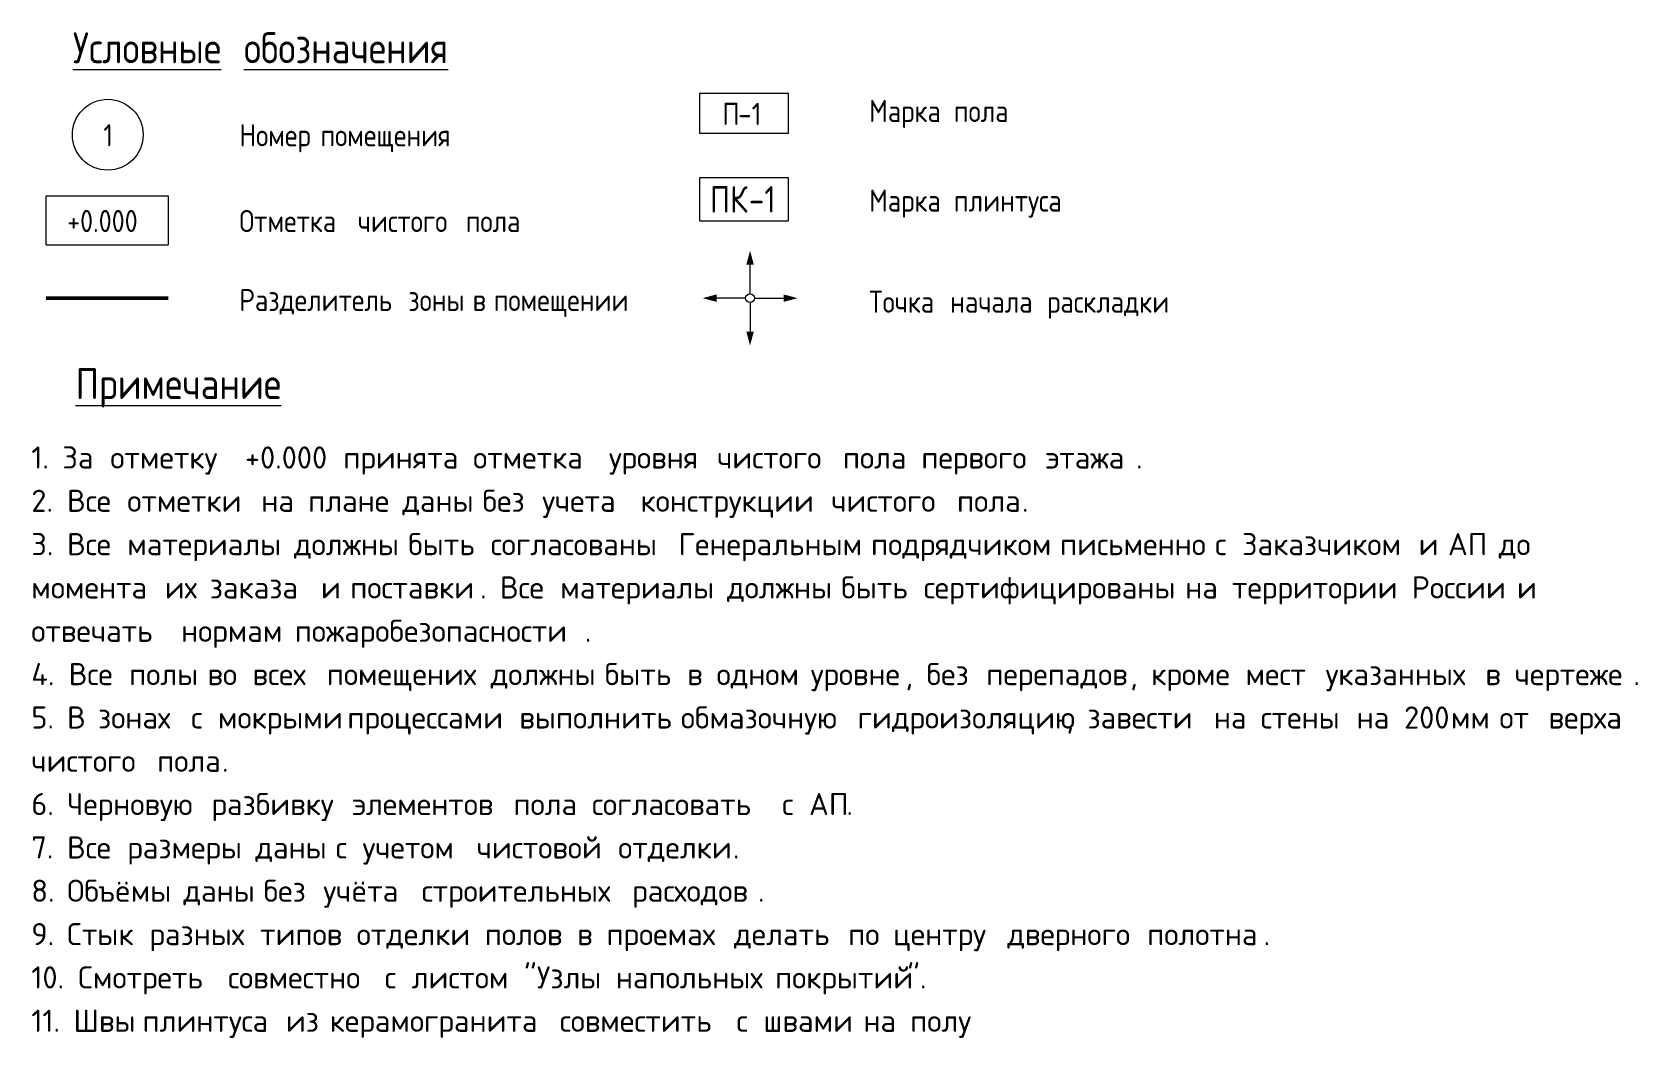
# Model space of a CAD drawing. Header units: millimetres. Extents: x -5368 to 196898, y -8553 to 29000.
# Drawn here: x 39654.7 to 39836.2, y 3746.2 to 3859.8 of the extents above; entities that cross this region are included whole.
import ezdxf

# ---------------------------------------------------------------- set-up
doc = ezdxf.new("R2010")
doc.units = ezdxf.units.MM
doc.linetypes.add('200_ШТРИХ__ш1_п0_6_', pattern=[160, 100, -60])
for name, color, linetype, lineweight in [('A-DETL', 7, 'Continuous', 9), ('A-DETL-1', 7, '200_ШТРИХ__ш1_п0_6_', 50), ('G-ANNO-TEXT', 7, 'Continuous', 9)]:
    doc.layers.add(name, color=color, linetype=linetype, lineweight=lineweight)
doc.layers.add('A-DETL-GENF-4', color=1, linetype='Continuous', lineweight=9, true_color=0xff0000)
doc.layers.add('G-ANNO-TEXT-2', color=1, linetype='Continuous', lineweight=9, true_color=0xff0000)
doc.styles.add('GOST Common_3', font='GOST_Common.ttf', dxfattribs={"width": 0.9, "height": 3.5})
doc.styles.add('GOST Common_4', font='GOST_Common.ttf', dxfattribs={"width": 0.9, "height": 2.5})
doc.styles.add('GOST Common_5', font='GOST_Common.ttf', dxfattribs={"width": 0.9, "height": 3})
doc.styles.add('ISOCPEUR_2', font='isocpeur.ttf', dxfattribs={"width": 0.9, "height": 2.5})
doc.styles.add('ISOCPEUR_3', font='isocpeur.ttf', dxfattribs={"height": 2.5})

msp = doc.modelspace()

# ---------------------------------------------------------------- texts
at = {"layer": 'G-ANNO-TEXT', "attachment_point": 1}
for s, insert, char_height, width, style in [('\\LУсловные', (39659.3, 3859.77), 3.5, 22.1506, 'GOST Common_3'), ('\\L\\fGOST Common|b0|i0|c204|p34|;\\W.9;\\L ', (39677.58, 3859.77), 3.5, 1.2987, 'GOST Common_3'), ('\\Lобозначения', (39678.65, 3859.77), 3.5, 30.1595, 'GOST Common_3'), ('Марка', (39749.32, 3852.13), 2.5, 10.6785, 'GOST Common_4'), ('\\fGOST Common|b0|i0|c204|p34|;\\W.9; ', (39758.13, 3852.13), 2.5, 0.938, 'GOST Common_4'), ('\\fISOCPEUR|b0|i0|c204|p34|;\\W.9;П', (39732.71, 3851.8), 2.5, 2.1646, 'ISOCPEUR_2'), ('-1', (39734.5, 3851.8), 2.5, 3.319, 'ISOCPEUR_2'), ('пола', (39758.9, 3852.13), 2.5, 8.0089, 'GOST Common_4'), ('\\fGOST Common|b0|i0|c204|p34|;\\W.9;1', (39662.76, 3849.39), 2.5, 1.3709, 'GOST Common_4'), ('Номер', (39678.12, 3849.39), 2.5, 10.1734, 'GOST Common_4'), ('\\fGOST Common|b0|i0|c204|p34|;\\W.9; ', (39686.52, 3849.39), 2.5, 0.938, 'GOST Common_4'), ('помещения', (39687.29, 3849.39), 2.5, 18.543, 'GOST Common_4'), ('Марка', (39749.32, 3842.01), 2.5, 10.6785, 'GOST Common_4'), ('\\fGOST Common|b0|i0|c204|p34|;\\W.9; ', (39758.13, 3842.01), 2.5, 0.938, 'GOST Common_4'), ('плинтуса', (39758.9, 3842.01), 2.5, 16.0177, 'GOST Common_4'), ('+0.000', (39658.66, 3839.7), 2.5, 10.5342, 'GOST Common_4'), ('Отметка', (39678.12, 3839.7), 2.5, 15.2962, 'GOST Common_4'), ('\\fGOST Common|b0|i0|c204|p34|;\\W.9; ', (39690.75, 3839.7), 2.5, 0.938, 'GOST Common_4'), ('\\fGOST Common|b0|i0|c204|p34|;\\W.9; ', (39702.95, 3839.7), 2.5, 0.938, 'GOST Common_4'), ('\\fGOST Common|b0|i0|c204|p34|;\\W.9; ', (39710.33, 3839.7), 2.5, 0.938, 'GOST Common_4'), ('чистого', (39691.52, 3839.7), 2.5, 13.8532, 'GOST Common_4'), ('пола', (39703.72, 3839.7), 2.5, 8.0089, 'GOST Common_4'), ('Разделитель', (39678.12, 3830.78), 2.5, 22.2228, 'GOST Common_4'), ('\\fGOST Common|b0|i0|c204|p34|;\\W.9; ', (39696.46, 3830.78), 2.5, 0.938, 'GOST Common_4'), ('зоны', (39697.23, 3830.78), 2.5, 7.8646, 'GOST Common_4'), ('\\fGOST Common|b0|i0|c204|p34|;\\W.9; ', (39703.72, 3830.78), 2.5, 0.938, 'GOST Common_4'), ('\\fGOST Common|b0|i0|c204|p34|;\\W.9; ', (39706.1, 3830.78), 2.5, 0.938, 'GOST Common_4'), ('Точка', (39749.32, 3830.59), 2.5, 10.1734, 'GOST Common_4'), ('\\fGOST Common|b0|i0|c204|p34|;\\W.9; ', (39757.71, 3830.59), 2.5, 0.938, 'GOST Common_4'), ('\\fGOST Common|b0|i0|c204|p34|;\\W.9; ', (39768.67, 3830.59), 2.5, 0.938, 'GOST Common_4'), ('\\fGOST Common|b0|i0|c204|p34|;\\W.9;в', (39704.5, 3830.78), 2.5, 1.9481, 'GOST Common_4'), ('помещении', (39706.88, 3830.78), 2.5, 18.543, 'GOST Common_4'), ('начала', (39758.49, 3830.59), 2.5, 12.338, 'GOST Common_4'), ('раскладки', (39769.44, 3830.59), 2.5, 17.6772, 'GOST Common_4'), ('\\LПримечание', (39659.61, 3821.83), 3.5, 28.5, 'GOST Common_3'), ('1. ', (39654.61, 3812.99), 2.5, 4.2489, 'ISOCPEUR_3'), ('За', (39658.12, 3812.99), 2.5, 4.73, 'ISOCPEUR_3'), ('\\fISOCPEUR|b0|i0|c204|p34|; ', (39662.02, 3812.99), 2.5, 1.8439, 'ISOCPEUR_3'), ('отметку', (39663.54, 3812.99), 2.5, 16.5148, 'ISOCPEUR_3'), (' +0.000 ', (39677.17, 3812.99), 2.5, 15.3924, 'ISOCPEUR_3'), ('принята', (39689.87, 3812.99), 2.5, 15.9536, 'ISOCPEUR_3'), ('\\fISOCPEUR|b0|i0|c204|p34|; ', (39703.03, 3812.99), 2.5, 1.8439, 'ISOCPEUR_3'), ('отметка', (39704.55, 3812.99), 2.5, 16.7553, 'ISOCPEUR_3'), ('\\fISOCPEUR|b0|i0|c204|p34|; ', (39718.37, 3812.99), 2.5, 1.8439, 'ISOCPEUR_3'), ('уровня', (39719.9, 3812.99), 2.5, 12.9873, 'ISOCPEUR_3'), ('\\fISOCPEUR|b0|i0|c204|p34|; ', (39730.61, 3812.99), 2.5, 1.8439, 'ISOCPEUR_3'), ('чистого', (39732.13, 3812.99), 2.5, 15.3924, 'ISOCPEUR_3'), ('\\fISOCPEUR|b0|i0|c204|p34|; ', (39744.83, 3812.99), 2.5, 1.8439, 'ISOCPEUR_3'), ('пола', (39746.35, 3812.99), 2.5, 8.8987, 'ISOCPEUR_3'), ('\\fISOCPEUR|b0|i0|c204|p34|; ', (39753.7, 3812.99), 2.5, 1.8439, 'ISOCPEUR_3'), ('первого', (39755.22, 3812.99), 2.5, 15.1519, 'ISOCPEUR_3'), ('\\fISOCPEUR|b0|i0|c204|p34|; ', (39767.72, 3812.99), 2.5, 1.8439, 'ISOCPEUR_3'), ('этажа', (39769.24, 3812.99), 2.5, 12.4262, 'ISOCPEUR_3'), ('\\fISOCPEUR|b0|i0|c204|p34|;.', (39779.49, 3812.99), 2.5, 0.8819, 'ISOCPEUR_3'), ('2. ', (39654.61, 3808.1), 2.5, 4.8903, 'ISOCPEUR_3'), ('Все', (39658.65, 3808.1), 2.5, 6.4135, 'ISOCPEUR_3'), ('\\fISOCPEUR|b0|i0|c204|p34|; ', (39663.94, 3808.1), 2.5, 1.8439, 'ISOCPEUR_3'), ('отметки', (39665.46, 3808.1), 2.5, 16.5148, 'ISOCPEUR_3'), ('\\fISOCPEUR|b0|i0|c204|p34|; ', (39679.08, 3808.1), 2.5, 1.8439, 'ISOCPEUR_3'), ('на', (39680.61, 3808.1), 2.5, 4.5696, 'ISOCPEUR_3'), ('\\fISOCPEUR|b0|i0|c204|p34|; ', (39684.38, 3808.1), 2.5, 1.8439, 'ISOCPEUR_3'), ('плане', (39685.9, 3808.1), 2.5, 11.0633, 'ISOCPEUR_3'), ('\\fISOCPEUR|b0|i0|c204|p34|; ', (39695.03, 3808.1), 2.5, 1.8439, 'ISOCPEUR_3'), ('даны', (39696.55, 3808.1), 2.5, 9.1392, 'ISOCPEUR_3'), ('\\fISOCPEUR|b0|i0|c204|p34|; ', (39704.09, 3808.1), 2.5, 1.8439, 'ISOCPEUR_3'), ('без', (39705.61, 3808.1), 2.5, 6.3333, 'ISOCPEUR_3'), ('\\fISOCPEUR|b0|i0|c204|p34|; ', (39710.83, 3808.1), 2.5, 1.8439, 'ISOCPEUR_3'), ('учета', (39712.36, 3808.1), 2.5, 11.6245, 'ISOCPEUR_3'), ('\\fISOCPEUR|b0|i0|c204|p34|; ', (39721.95, 3808.1), 2.5, 1.8439, 'ISOCPEUR_3'), ('конструкции', (39723.47, 3808.1), 2.5, 24.2911, 'ISOCPEUR_3'), ('\\fISOCPEUR|b0|i0|c204|p34|; ', (39743.51, 3808.1), 2.5, 1.8439, 'ISOCPEUR_3'), ('чистого', (39745.03, 3808.1), 2.5, 15.3924, 'ISOCPEUR_3'), ('\\fISOCPEUR|b0|i0|c204|p34|; ', (39757.73, 3808.1), 2.5, 1.8439, 'ISOCPEUR_3'), ('пола', (39759.25, 3808.1), 2.5, 8.8987, 'ISOCPEUR_3'), ('\\fISOCPEUR|b0|i0|c204|p34|;.', (39766.6, 3808.1), 2.5, 0.8819, 'ISOCPEUR_3'), ('3. ', (39654.61, 3803.2), 2.5, 4.8903, 'ISOCPEUR_3'), ('Все', (39658.65, 3803.2), 2.5, 6.4135, 'ISOCPEUR_3'), ('\\fISOCPEUR|b0|i0|c204|p34|; ', (39663.94, 3803.2), 2.5, 1.8439, 'ISOCPEUR_3'), ('\\fISOCPEUR|b0|i0|c204|p34|; ', (39682.79, 3803.2), 2.5, 1.8439, 'ISOCPEUR_3'), ('\\fISOCPEUR|b0|i0|c204|p34|; ', (39695.69, 3803.2), 2.5, 1.8439, 'ISOCPEUR_3'), ('быть', (39697.21, 3803.2), 2.5, 9.4599, 'ISOCPEUR_3'), ('\\fISOCPEUR|b0|i0|c204|p34|; ', (39705.01, 3803.2), 2.5, 1.8439, 'ISOCPEUR_3'), ('\\fISOCPEUR|b0|i0|c204|p34|; ', (39726.25, 3803.2), 2.5, 1.8439, 'ISOCPEUR_3'), ('Генеральным', (39727.77, 3803.2), 2.5, 24.5316, 'ISOCPEUR_3'), ('\\fISOCPEUR|b0|i0|c204|p34|; ', (39748.01, 3803.2), 2.5, 1.8439, 'ISOCPEUR_3'), ('\\fISOCPEUR|b0|i0|c204|p34|; ', (39769.37, 3803.2), 2.5, 1.8439, 'ISOCPEUR_3'), ('\\fISOCPEUR|b0|i0|c204|p34|; ', (39786.9, 3803.2), 2.5, 1.8439, 'ISOCPEUR_3'), ('\\fISOCPEUR|b0|i0|c204|p34|; ', (39789.94, 3803.2), 2.5, 1.8439, 'ISOCPEUR_3'), ('Заказчиком', (39791.47, 3803.2), 2.5, 22.3671, 'ISOCPEUR_3'), ('\\fISOCPEUR|b0|i0|c204|p34|; ', (39809.92, 3803.2), 2.5, 1.8439, 'ISOCPEUR_3'), ('\\fISOCPEUR|b0|i0|c204|p34|; ', (39813.23, 3803.2), 2.5, 1.8439, 'ISOCPEUR_3'), ('АП', (39814.75, 3803.2), 2.5, 5.1308, 'ISOCPEUR_3'), ('\\fISOCPEUR|b0|i0|c204|p34|; ', (39818.98, 3803.2), 2.5, 1.8439, 'ISOCPEUR_3'), ('\\fISOCPEUR|b0|i0|c204|p34|; ', (39824.08, 3803.2), 2.5, 1.8439, 'ISOCPEUR_3'), ('материалы', (39665.46, 3803.2), 2.5, 21.0042, 'ISOCPEUR_3'), ('должны', (39684.31, 3803.2), 2.5, 13.789, 'ISOCPEUR_3'), ('согласованы', (39706.53, 3803.2), 2.5, 23.8903, 'ISOCPEUR_3'), ('подрядчиком', (39749.53, 3803.2), 2.5, 24.0506, 'ISOCPEUR_3'), ('письменно', (39770.89, 3803.2), 2.5, 19.4008, 'ISOCPEUR_3'), ('\\fISOCPEUR|b0|i0|c204|p34|;с', (39788.42, 3803.2), 2.5, 1.8439, 'ISOCPEUR_3'), ('\\fISOCPEUR|b0|i0|c204|p34|;и', (39811.44, 3803.2), 2.5, 2.1646, 'ISOCPEUR_3'), ('до', (39820.5, 3803.2), 2.5, 4.3291, 'ISOCPEUR_3'), ('момента', (39654.61, 3798.31), 2.5, 16.4346, 'ISOCPEUR_3'), ('\\fISOCPEUR|b0|i0|c204|p34|; ', (39668.17, 3798.31), 2.5, 1.8439, 'ISOCPEUR_3'), ('их', (39669.69, 3798.31), 2.5, 4.3291, 'ISOCPEUR_3'), ('\\fISOCPEUR|b0|i0|c204|p34|; ', (39673.26, 3798.31), 2.5, 1.8439, 'ISOCPEUR_3'), ('заказа', (39674.78, 3798.31), 2.5, 13.3882, 'ISOCPEUR_3'), ('\\fISOCPEUR|b0|i0|c204|p34|; ', (39685.83, 3798.31), 2.5, 1.8439, 'ISOCPEUR_3'), ('\\fISOCPEUR|b0|i0|c204|p34|;и', (39687.35, 3798.31), 2.5, 2.1646, 'ISOCPEUR_3'), ('\\fISOCPEUR|b0|i0|c204|p34|; ', (39689.14, 3798.31), 2.5, 1.8439, 'ISOCPEUR_3'), ('поставки', (39690.66, 3798.31), 2.5, 17.7975, 'ISOCPEUR_3'), ('Все', (39707.59, 3798.31), 2.5, 6.4135, 'ISOCPEUR_3'), ('\\fISOCPEUR|b0|i0|c204|p34|; ', (39712.88, 3798.31), 2.5, 1.8439, 'ISOCPEUR_3'), ('материалы', (39714.41, 3798.31), 2.5, 21.0042, 'ISOCPEUR_3'), ('\\fISOCPEUR|b0|i0|c204|p34|; ', (39731.74, 3798.31), 2.5, 1.8439, 'ISOCPEUR_3'), ('должны', (39733.26, 3798.31), 2.5, 13.789, 'ISOCPEUR_3'), ('\\fISOCPEUR|b0|i0|c204|p34|; ', (39744.63, 3798.31), 2.5, 1.8439, 'ISOCPEUR_3'), ('быть', (39746.16, 3798.31), 2.5, 9.4599, 'ISOCPEUR_3'), ('\\fISOCPEUR|b0|i0|c204|p34|; ', (39753.96, 3798.31), 2.5, 1.8439, 'ISOCPEUR_3'), ('сертифицированы', (39755.48, 3798.31), 2.5, 33.9915, 'ISOCPEUR_3'), ('\\fISOCPEUR|b0|i0|c204|p34|; ', (39783.53, 3798.31), 2.5, 1.8439, 'ISOCPEUR_3'), ('на', (39785.05, 3798.31), 2.5, 4.5696, 'ISOCPEUR_3'), ('\\fISOCPEUR|b0|i0|c204|p34|; ', (39788.82, 3798.31), 2.5, 1.8439, 'ISOCPEUR_3'), ('территории', (39790.34, 3798.31), 2.5, 22.7679, 'ISOCPEUR_3'), ('\\fISOCPEUR|b0|i0|c204|p34|; ', (39809.13, 3798.31), 2.5, 1.8439, 'ISOCPEUR_3'), ('России', (39810.65, 3798.31), 2.5, 12.5865, 'ISOCPEUR_3'), ('\\fISOCPEUR|b0|i0|c204|p34|; ', (39821.03, 3798.31), 2.5, 1.8439, 'ISOCPEUR_3'), ('\\fISOCPEUR|b0|i0|c204|p34|;и', (39822.55, 3798.31), 2.5, 2.1646, 'ISOCPEUR_3'), ('\\fISOCPEUR|b0|i0|c204|p34|; ', (39824.34, 3798.31), 2.5, 1.8439, 'ISOCPEUR_3'), ('. ', (39705.34, 3798.31), 2.5, 2.7257, 'ISOCPEUR_3'), ('отвечать', (39654.61, 3793.41), 2.5, 18.6793, 'ISOCPEUR_3'), ('\\fISOCPEUR|b0|i0|c204|p34|; ', (39670.02, 3793.41), 2.5, 1.8439, 'ISOCPEUR_3'), ('нормам', (39671.54, 3793.41), 2.5, 13.7089, 'ISOCPEUR_3'), ('\\fISOCPEUR|b0|i0|c204|p34|; ', (39682.85, 3793.41), 2.5, 1.8439, 'ISOCPEUR_3'), ('пожаробезопасности', (39684.38, 3793.41), 2.5, 39.7637, 'ISOCPEUR_3'), ('\\fISOCPEUR|b0|i0|c204|p34|;.', (39717.18, 3793.41), 2.5, 0.8819, 'ISOCPEUR_3'), ('4. ', (39654.61, 3788.52), 2.5, 5.1308, 'ISOCPEUR_3'), ('Все', (39658.84, 3788.52), 2.5, 6.4135, 'ISOCPEUR_3'), ('\\fISOCPEUR|b0|i0|c204|p34|; ', (39664.14, 3788.52), 2.5, 1.8439, 'ISOCPEUR_3'), ('\\fISOCPEUR|b0|i0|c204|p34|; ', (39673, 3788.52), 2.5, 1.8439, 'ISOCPEUR_3'), ('\\fISOCPEUR|b0|i0|c204|p34|; ', (39678.09, 3788.52), 2.5, 1.8439, 'ISOCPEUR_3'), ('\\fISOCPEUR|b0|i0|c204|p34|; ', (39686.49, 3788.52), 2.5, 1.8439, 'ISOCPEUR_3'), ('\\fISOCPEUR|b0|i0|c204|p34|; ', (39705.01, 3788.52), 2.5, 1.8439, 'ISOCPEUR_3'), ('\\fISOCPEUR|b0|i0|c204|p34|; ', (39717.91, 3788.52), 2.5, 1.8439, 'ISOCPEUR_3'), ('быть', (39719.43, 3788.52), 2.5, 9.4599, 'ISOCPEUR_3'), ('\\fISOCPEUR|b0|i0|c204|p34|; ', (39727.24, 3788.52), 2.5, 1.8439, 'ISOCPEUR_3'), ('\\fISOCPEUR|b0|i0|c204|p34|; ', (39730.55, 3788.52), 2.5, 1.8439, 'ISOCPEUR_3'), ('\\fISOCPEUR|b0|i0|c204|p34|; ', (39741.2, 3788.52), 2.5, 1.8439, 'ISOCPEUR_3'), ('без', (39755.81, 3788.52), 2.5, 6.3333, 'ISOCPEUR_3'), ('\\fISOCPEUR|b0|i0|c204|p34|; ', (39761.04, 3788.52), 2.5, 1.8439, 'ISOCPEUR_3'), ('\\fISOCPEUR|b0|i0|c204|p34|; ', (39790.34, 3788.52), 2.5, 1.8439, 'ISOCPEUR_3'), ('\\fISOCPEUR|b0|i0|c204|p34|; ', (39799.4, 3788.52), 2.5, 1.8439, 'ISOCPEUR_3'), ('\\fISOCPEUR|b0|i0|c204|p34|; ', (39817.46, 3788.52), 2.5, 1.8439, 'ISOCPEUR_3'), ('\\fISOCPEUR|b0|i0|c204|p34|; ', (39820.77, 3788.52), 2.5, 1.8439, 'ISOCPEUR_3'), ('полы', (39665.66, 3788.52), 2.5, 8.8987, 'ISOCPEUR_3'), ('во', (39674.52, 3788.52), 2.5, 4.3291, 'ISOCPEUR_3'), ('всех', (39679.61, 3788.52), 2.5, 8.3376, 'ISOCPEUR_3'), ('помещених', (39688.01, 3788.52), 2.5, 20.6034, 'ISOCPEUR_3'), ('должны', (39706.53, 3788.52), 2.5, 13.789, 'ISOCPEUR_3'), ('\\fISOCPEUR|b0|i0|c204|p34|;в', (39728.76, 3788.52), 2.5, 2.1646, 'ISOCPEUR_3'), ('одном', (39732.07, 3788.52), 2.5, 11.0633, 'ISOCPEUR_3'), ('уровне', (39742.72, 3788.52), 2.5, 12.9873, 'ISOCPEUR_3'), ('перепадов', (39762.56, 3788.52), 2.5, 19.7215, 'ISOCPEUR_3'), ('кроме', (39781.21, 3788.52), 2.5, 11.0633, 'ISOCPEUR_3'), ('мест', (39791.86, 3788.52), 2.5, 9.1392, 'ISOCPEUR_3'), ('указанных', (39800.92, 3788.52), 2.5, 20.0422, 'ISOCPEUR_3'), ('\\fISOCPEUR|b0|i0|c204|p34|;в', (39818.98, 3788.52), 2.5, 2.1646, 'ISOCPEUR_3'), ('чертеже', (39822.29, 3788.52), 2.5, 16.2743, 'ISOCPEUR_3'), (', ', (39753.43, 3788.52), 2.5, 2.8861, 'ISOCPEUR_3'), (', ', (39778.83, 3788.52), 2.5, 2.8861, 'ISOCPEUR_3'), ('\\fISOCPEUR|b0|i0|c204|p34|;.', (39835.72, 3788.52), 2.5, 0.8819, 'ISOCPEUR_3'), ('5. ', (39654.61, 3783.62), 2.5, 4.8903, 'ISOCPEUR_3'), ('\\fISOCPEUR|b0|i0|c204|p34|;В', (39658.65, 3783.62), 2.5, 2.4051, 'ISOCPEUR_3'), ('\\fISOCPEUR|b0|i0|c204|p34|; ', (39660.63, 3783.62), 2.5, 1.8439, 'ISOCPEUR_3'), ('зонах', (39662.15, 3783.62), 2.5, 10.903, 'ISOCPEUR_3'), ('\\fISOCPEUR|b0|i0|c204|p34|; ', (39671.15, 3783.62), 2.5, 1.8439, 'ISOCPEUR_3'), ('\\fISOCPEUR|b0|i0|c204|p34|; ', (39674.19, 3783.62), 2.5, 1.8439, 'ISOCPEUR_3'), ('\\fISOCPEUR|b0|i0|c204|p34|; ', (39688.81, 3783.62), 2.5, 1.8439, 'ISOCPEUR_3'), ('\\fISOCPEUR|b0|i0|c204|p34|; ', (39708.25, 3783.62), 2.5, 1.8439, 'ISOCPEUR_3'), ('\\fISOCPEUR|b0|i0|c204|p34|; ', (39726.51, 3783.62), 2.5, 1.8439, 'ISOCPEUR_3'), ('обмазочную', (39728.03, 3783.62), 2.5, 22.3671, 'ISOCPEUR_3'), ('\\fISOCPEUR|b0|i0|c204|p34|; ', (39746.49, 3783.62), 2.5, 1.8439, 'ISOCPEUR_3'), ('гидроизоляцию', (39748.01, 3783.62), 2.5, 28.6202, 'ISOCPEUR_3'), ('завести', (39774, 3783.62), 2.5, 15.4726, 'ISOCPEUR_3'), ('\\fISOCPEUR|b0|i0|c204|p34|; ', (39786.77, 3783.62), 2.5, 1.8439, 'ISOCPEUR_3'), ('\\fISOCPEUR|b0|i0|c204|p34|; ', (39792.06, 3783.62), 2.5, 1.8439, 'ISOCPEUR_3'), ('\\fISOCPEUR|b0|i0|c204|p34|; ', (39802.91, 3783.62), 2.5, 1.8439, 'ISOCPEUR_3'), (' 200', (39808.2, 3783.62), 2.5, 8.3375, 'ISOCPEUR_3'), ('\\fISOCPEUR|b0|i0|c204|p34|; ', (39819.05, 3783.62), 2.5, 1.8439, 'ISOCPEUR_3'), ('\\fISOCPEUR|b0|i0|c204|p34|; ', (39824.6, 3783.62), 2.5, 1.8439, 'ISOCPEUR_3'), ('\\fISOCPEUR|b0|i0|c204|p34|; ', (39835.25, 3783.62), 2.5, 1.8439, 'ISOCPEUR_3'), ('\\fISOCPEUR|b0|i0|c204|p34|;с', (39672.67, 3783.62), 2.5, 1.8439, 'ISOCPEUR_3'), ('мокрыми', (39675.71, 3783.62), 2.5, 15.8734, 'ISOCPEUR_3'), ('процессами', (39690.33, 3783.62), 2.5, 21.7257, 'ISOCPEUR_3'), ('выполнить', (39709.78, 3783.62), 2.5, 20.2827, 'ISOCPEUR_3'), (', ', (39771.62, 3783.62), 2.5, 2.8861, 'ISOCPEUR_3'), ('на', (39788.29, 3783.62), 2.5, 4.5696, 'ISOCPEUR_3'), ('стены', (39793.58, 3783.62), 2.5, 11.3038, 'ISOCPEUR_3'), ('на', (39804.43, 3783.62), 2.5, 4.5696, 'ISOCPEUR_3'), ('мм', (39815.08, 3783.62), 2.5, 4.8101, 'ISOCPEUR_3'), ('от', (39820.57, 3783.62), 2.5, 4.8903, 'ISOCPEUR_3'), ('верха', (39826.13, 3783.62), 2.5, 11.0633, 'ISOCPEUR_3'), ('чистого', (39654.61, 3778.73), 2.5, 15.3924, 'ISOCPEUR_3'), ('\\fISOCPEUR|b0|i0|c204|p34|; ', (39667.31, 3778.73), 2.5, 1.8439, 'ISOCPEUR_3'), ('пола', (39668.83, 3778.73), 2.5, 8.8987, 'ISOCPEUR_3'), ('\\fISOCPEUR|b0|i0|c204|p34|;.', (39676.17, 3778.73), 2.5, 0.8819, 'ISOCPEUR_3'), ('разбивку', (39674.98, 3773.84), 2.5, 17.3966, 'ISOCPEUR_3'), ('АП', (39742.52, 3773.84), 2.5, 5.1308, 'ISOCPEUR_3'), ('6. ', (39654.61, 3773.84), 2.5, 4.8903, 'ISOCPEUR_3'), ('Черновую', (39658.65, 3773.84), 2.5, 17.9578, 'ISOCPEUR_3'), ('\\fISOCPEUR|b0|i0|c204|p34|; ', (39673.46, 3773.84), 2.5, 1.8439, 'ISOCPEUR_3'), ('\\fISOCPEUR|b0|i0|c204|p34|; ', (39689.34, 3773.84), 2.5, 1.8439, 'ISOCPEUR_3'), ('элементов', (39690.86, 3773.84), 2.5, 20.2827, 'ISOCPEUR_3'), ('\\fISOCPEUR|b0|i0|c204|p34|; ', (39707.59, 3773.84), 2.5, 1.8439, 'ISOCPEUR_3'), ('пола', (39709.11, 3773.84), 2.5, 8.8987, 'ISOCPEUR_3'), ('\\fISOCPEUR|b0|i0|c204|p34|; ', (39716.46, 3773.84), 2.5, 1.8439, 'ISOCPEUR_3'), ('согласовать', (39717.98, 3773.84), 2.5, 24.211, 'ISOCPEUR_3'), ('\\fISOCPEUR|b0|i0|c204|p34|; ', (39737.95, 3773.84), 2.5, 1.8439, 'ISOCPEUR_3'), ('\\fISOCPEUR|b0|i0|c204|p34|;с', (39739.48, 3773.84), 2.5, 1.8439, 'ISOCPEUR_3'), ('\\fISOCPEUR|b0|i0|c204|p34|; ', (39741, 3773.84), 2.5, 1.8439, 'ISOCPEUR_3'), ('\\fISOCPEUR|b0|i0|c204|p34|;.', (39746.75, 3773.84), 2.5, 0.8819, 'ISOCPEUR_3'), ('7. ', (39654.61, 3768.94), 2.5, 4.8903, 'ISOCPEUR_3'), ('Все', (39658.65, 3768.94), 2.5, 6.4135, 'ISOCPEUR_3'), ('\\fISOCPEUR|b0|i0|c204|p34|; ', (39663.94, 3768.94), 2.5, 1.8439, 'ISOCPEUR_3'), ('размеры', (39665.46, 3768.94), 2.5, 15.7131, 'ISOCPEUR_3'), ('\\fISOCPEUR|b0|i0|c204|p34|; ', (39678.42, 3768.94), 2.5, 1.8439, 'ISOCPEUR_3'), ('\\fISOCPEUR|b0|i0|c204|p34|; ', (39687.48, 3768.94), 2.5, 1.8439, 'ISOCPEUR_3'), ('\\fISOCPEUR|b0|i0|c204|p34|; ', (39690.53, 3768.94), 2.5, 1.8439, 'ISOCPEUR_3'), ('\\fISOCPEUR|b0|i0|c204|p34|; ', (39703.43, 3768.94), 2.5, 1.8439, 'ISOCPEUR_3'), ('чистовой', (39704.95, 3768.94), 2.5, 17.557, 'ISOCPEUR_3'), ('\\fISOCPEUR|b0|i0|c204|p34|; ', (39719.43, 3768.94), 2.5, 1.8439, 'ISOCPEUR_3'), ('даны', (39679.94, 3768.94), 2.5, 9.1392, 'ISOCPEUR_3'), ('\\fISOCPEUR|b0|i0|c204|p34|;с', (39689.01, 3768.94), 2.5, 1.8439, 'ISOCPEUR_3'), ('учетом', (39692.05, 3768.94), 2.5, 13.789, 'ISOCPEUR_3'), ('отделки', (39720.95, 3768.94), 2.5, 15.7131, 'ISOCPEUR_3'), ('\\fISOCPEUR|b0|i0|c204|p34|;.', (39733.92, 3768.94), 2.5, 0.8819, 'ISOCPEUR_3'), ('8. ', (39654.61, 3764.05), 2.5, 4.8903, 'ISOCPEUR_3'), ('Объёмы', (39658.65, 3764.05), 2.5, 14.1097, 'ISOCPEUR_3'), ('\\fISOCPEUR|b0|i0|c204|p34|; ', (39670.29, 3764.05), 2.5, 1.8439, 'ISOCPEUR_3'), ('даны', (39671.81, 3764.05), 2.5, 9.1392, 'ISOCPEUR_3'), ('\\fISOCPEUR|b0|i0|c204|p34|; ', (39679.35, 3764.05), 2.5, 1.8439, 'ISOCPEUR_3'), ('без', (39680.87, 3764.05), 2.5, 6.3333, 'ISOCPEUR_3'), ('\\fISOCPEUR|b0|i0|c204|p34|; ', (39686.1, 3764.05), 2.5, 1.8439, 'ISOCPEUR_3'), ('учёта', (39687.62, 3764.05), 2.5, 11.6245, 'ISOCPEUR_3'), ('\\fISOCPEUR|b0|i0|c204|p34|; ', (39697.21, 3764.05), 2.5, 1.8439, 'ISOCPEUR_3'), ('строительных', (39698.73, 3764.05), 2.5, 27.0169, 'ISOCPEUR_3'), ('\\fISOCPEUR|b0|i0|c204|p34|; ', (39721.02, 3764.05), 2.5, 1.8439, 'ISOCPEUR_3'), ('расходов', (39722.54, 3764.05), 2.5, 17.2363, 'ISOCPEUR_3'), ('\\fISOCPEUR|b0|i0|c204|p34|;.', (39736.76, 3764.05), 2.5, 0.8819, 'ISOCPEUR_3'), ('9. ', (39654.61, 3759.15), 2.5, 4.8903, 'ISOCPEUR_3'), ('Стык', (39658.65, 3759.15), 2.5, 9.4599, 'ISOCPEUR_3'), ('\\fISOCPEUR|b0|i0|c204|p34|; ', (39666.45, 3759.15), 2.5, 1.8439, 'ISOCPEUR_3'), ('разных', (39667.97, 3759.15), 2.5, 13.308, 'ISOCPEUR_3'), ('\\fISOCPEUR|b0|i0|c204|p34|; ', (39678.95, 3759.15), 2.5, 1.8439, 'ISOCPEUR_3'), ('типов', (39680.47, 3759.15), 2.5, 11.384, 'ISOCPEUR_3'), ('\\fISOCPEUR|b0|i0|c204|p34|; ', (39689.87, 3759.15), 2.5, 1.8439, 'ISOCPEUR_3'), ('отделки', (39691.39, 3759.15), 2.5, 15.7131, 'ISOCPEUR_3'), ('\\fISOCPEUR|b0|i0|c204|p34|; ', (39704.35, 3759.15), 2.5, 1.8439, 'ISOCPEUR_3'), ('полов', (39705.87, 3759.15), 2.5, 10.8228, 'ISOCPEUR_3'), ('\\fISOCPEUR|b0|i0|c204|p34|; ', (39714.8, 3759.15), 2.5, 1.8439, 'ISOCPEUR_3'), ('\\fISOCPEUR|b0|i0|c204|p34|;в', (39716.32, 3759.15), 2.5, 2.1646, 'ISOCPEUR_3'), ('\\fISOCPEUR|b0|i0|c204|p34|; ', (39718.11, 3759.15), 2.5, 1.8439, 'ISOCPEUR_3'), ('проемах', (39719.63, 3759.15), 2.5, 15.6329, 'ISOCPEUR_3'), ('\\fISOCPEUR|b0|i0|c204|p34|; ', (39732.53, 3759.15), 2.5, 1.8439, 'ISOCPEUR_3'), ('делать', (39734.05, 3759.15), 2.5, 13.789, 'ISOCPEUR_3'), ('\\fISOCPEUR|b0|i0|c204|p34|; ', (39745.43, 3759.15), 2.5, 1.8439, 'ISOCPEUR_3'), ('по', (39746.95, 3759.15), 2.5, 4.3291, 'ISOCPEUR_3'), ('\\fISOCPEUR|b0|i0|c204|p34|; ', (39750.52, 3759.15), 2.5, 1.8439, 'ISOCPEUR_3'), ('центру', (39752.04, 3759.15), 2.5, 13.789, 'ISOCPEUR_3'), ('\\fISOCPEUR|b0|i0|c204|p34|; ', (39763.42, 3759.15), 2.5, 1.8439, 'ISOCPEUR_3'), ('дверного', (39764.94, 3759.15), 2.5, 17.3164, 'ISOCPEUR_3'), ('\\fISOCPEUR|b0|i0|c204|p34|; ', (39779.23, 3759.15), 2.5, 1.8439, 'ISOCPEUR_3'), ('полотна', (39780.75, 3759.15), 2.5, 15.9536, 'ISOCPEUR_3'), ('\\fISOCPEUR|b0|i0|c204|p34|;.', (39793.91, 3759.15), 2.5, 0.8819, 'ISOCPEUR_3'), ('10. ', (39654.61, 3754.26), 2.5, 6.4135, 'ISOCPEUR_3'), ('Смотреть', (39659.9, 3754.26), 2.5, 18.6793, 'ISOCPEUR_3'), ('\\fISOCPEUR|b0|i0|c204|p34|; ', (39675.31, 3754.26), 2.5, 1.8439, 'ISOCPEUR_3'), ('\\fISOCPEUR|b0|i0|c204|p34|; ', (39693.04, 3754.26), 2.5, 1.8439, 'ISOCPEUR_3'), ('\\fISOCPEUR|b0|i0|c204|p34|; ', (39696.08, 3754.26), 2.5, 1.8439, 'ISOCPEUR_3'), (' "', (39708.72, 3754.26), 2.5, 3.6878, 'ISOCPEUR_3'), ('Узлы', (39711.76, 3754.26), 2.5, 8.9789, 'ISOCPEUR_3'), ('\\fISOCPEUR|b0|i0|c204|p34|; ', (39719.17, 3754.26), 2.5, 1.8439, 'ISOCPEUR_3'), ('\\fISOCPEUR|b0|i0|c204|p34|; ', (39737.16, 3754.26), 2.5, 1.8439, 'ISOCPEUR_3'), ('покрытий', (39738.68, 3754.26), 2.5, 18.1181, 'ISOCPEUR_3'), ('".', (39753.63, 3754.26), 2.5, 2.7257, 'ISOCPEUR_3'), ('совместно', (39676.84, 3754.26), 2.5, 19.6413, 'ISOCPEUR_3'), ('\\fISOCPEUR|b0|i0|c204|p34|;с', (39694.56, 3754.26), 2.5, 1.8439, 'ISOCPEUR_3'), ('листом', (39697.6, 3754.26), 2.5, 13.4683, 'ISOCPEUR_3'), ('напольных', (39720.69, 3754.26), 2.5, 19.962, 'ISOCPEUR_3'), ('11. ', (39654.61, 3749.36), 2.5, 5.7721, 'ISOCPEUR_3'), ('Швы', (39659.37, 3749.36), 2.5, 7.616, 'ISOCPEUR_3'), ('\\fISOCPEUR|b0|i0|c204|p34|; ', (39665.66, 3749.36), 2.5, 1.8439, 'ISOCPEUR_3'), ('плинтуса', (39667.18, 3749.36), 2.5, 17.7975, 'ISOCPEUR_3'), ('\\fISOCPEUR|b0|i0|c204|p34|; ', (39681.86, 3749.36), 2.5, 1.8439, 'ISOCPEUR_3'), ('из', (39683.38, 3749.36), 2.5, 4.1688, 'ISOCPEUR_3'), ('\\fISOCPEUR|b0|i0|c204|p34|; ', (39686.82, 3749.36), 2.5, 1.8439, 'ISOCPEUR_3'), ('керамогранита', (39688.34, 3749.36), 2.5, 29.6624, 'ISOCPEUR_3'), ('\\fISOCPEUR|b0|i0|c204|p34|; ', (39712.82, 3749.36), 2.5, 1.8439, 'ISOCPEUR_3'), ('совместить', (39714.34, 3749.36), 2.5, 22.3671, 'ISOCPEUR_3'), ('\\fISOCPEUR|b0|i0|c204|p34|; ', (39732.79, 3749.36), 2.5, 1.8439, 'ISOCPEUR_3'), ('\\fISOCPEUR|b0|i0|c204|p34|;с', (39734.32, 3749.36), 2.5, 1.8439, 'ISOCPEUR_3'), ('\\fISOCPEUR|b0|i0|c204|p34|; ', (39735.84, 3749.36), 2.5, 1.8439, 'ISOCPEUR_3'), ('швами', (39737.36, 3749.36), 2.5, 11.865, 'ISOCPEUR_3'), ('\\fISOCPEUR|b0|i0|c204|p34|; ', (39747.15, 3749.36), 2.5, 1.8439, 'ISOCPEUR_3'), ('на', (39748.67, 3749.36), 2.5, 4.5696, 'ISOCPEUR_3'), ('\\fISOCPEUR|b0|i0|c204|p34|; ', (39752.44, 3749.36), 2.5, 1.8439, 'ISOCPEUR_3'), ('полу', (39753.96, 3749.36), 2.5, 8.6582, 'ISOCPEUR_3')]:
    msp.add_mtext(s, dxfattribs=dict(at, insert=insert, char_height=char_height, width=width, style=style))
at = {"layer": 'G-ANNO-TEXT-2', "char_height": 3, "attachment_point": 1, "style": 'GOST Common_5'}
for s, insert, width in [('ПК', (39731.32, 3842.4), 5.3392), ('-1', (39735.72, 3842.4), 4.0405)]:
    msp.add_mtext(s, dxfattribs=dict(at, insert=insert, width=width))

# ---------------------------------------------------------------- hatches: boundary and pattern name
at = {"layer": 'A-DETL-GENF-4'}
for points in [[(39735.44, 3833.53), (39736.28, 3833.53), (39735.86, 3835.1)], [(39732.07, 3829.32), (39732.07, 3830.16), (39730.51, 3829.74)], [(39739.65, 3829.32), (39741.22, 3829.74), (39739.65, 3830.16)], [(39735.86, 3824.39), (39736.28, 3825.95), (39735.44, 3825.95)]]:
    msp.add_hatch(color=256, dxfattribs=at).paths.add_polyline_path(points)

# ---------------------------------------------------------------- linework, layer by layer
at = {"layer": 'A-DETL'}
for p, q in [((39730.17, 3852.91), (39740.17, 3852.91)), ((39730.17, 3848.35), (39730.17, 3852.91)), ((39740.17, 3852.91), (39740.17, 3848.35)), ((39740.17, 3848.35), (39730.17, 3848.35)), ((39730.17, 3843.35), (39740.17, 3843.35)), ((39730.17, 3838.43), (39730.17, 3843.35)), ((39740.17, 3843.35), (39740.17, 3838.43)), ((39656.3, 3841.28), (39670.09, 3841.28)), ((39656.3, 3835.78), (39656.3, 3841.28)), ((39670.09, 3841.28), (39670.09, 3835.78)), ((39740.17, 3838.43), (39730.17, 3838.43)), ((39656.3, 3835.78), (39670.09, 3835.78)), ((39735.86, 3830.24), (39735.86, 3833.53)), ((39735.36, 3829.74), (39732.07, 3829.74)), ((39735.86, 3829.24), (39735.86, 3825.95)), ((39736.36, 3829.74), (39739.65, 3829.74))]:
    msp.add_line(p, q, dxfattribs=at)
for centre, radius in [((39663.25, 3848.2), 4), ((39735.86, 3829.74), 0.5)]:
    msp.add_circle(centre, radius, dxfattribs=at)
at = {"layer": 'A-DETL-1'}
msp.add_line((39670.09, 3829.74), (39656.3, 3829.74), dxfattribs=at)

msp.set_redraw_order([(e.dxf.handle, doc.entitydb.next_handle()) for e in msp.query("TEXT MTEXT ATTDEF DIMENSION ARC_DIMENSION")])  # texts and dimensions are drawn at this point

doc.saveas('drawing.dxf')
